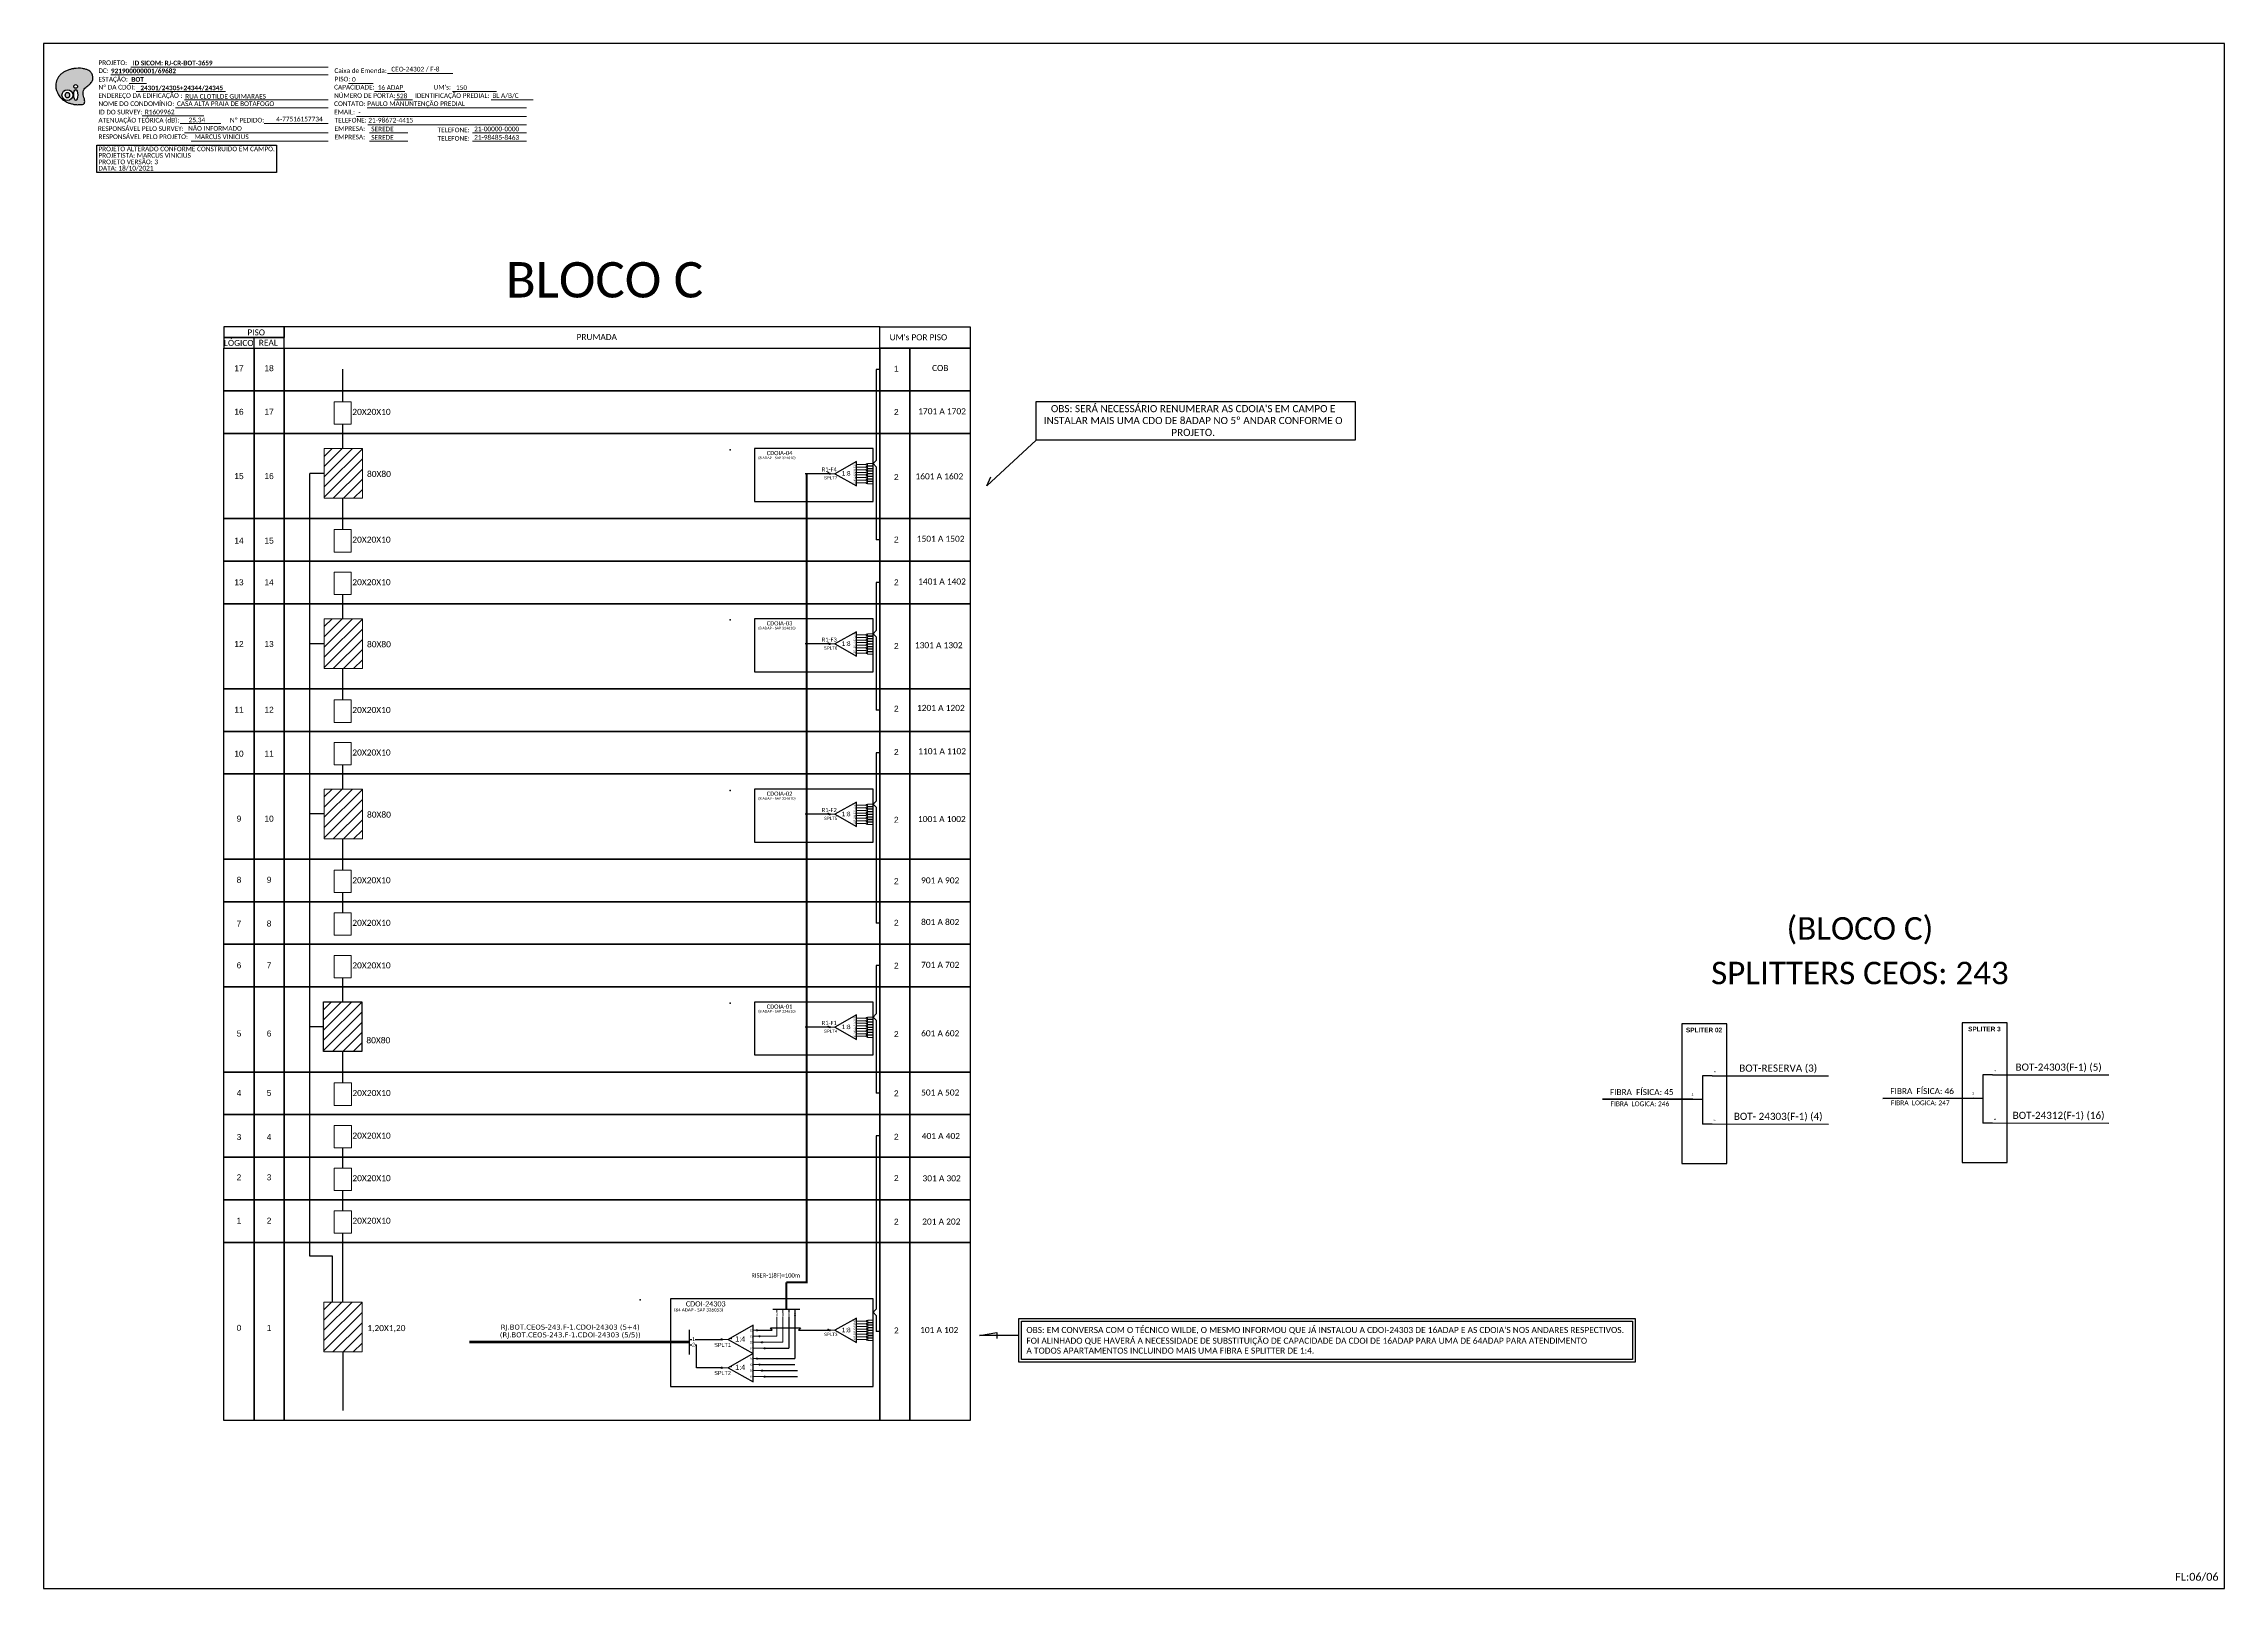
# Model space of a CAD drawing. Header units: inches. Extents: x 2352 to 7774, y -43 to 551.
# Drawn here: x 6936 to 7774, y -43 to 551 of the extents above; entities that cross this region are included whole.
import ezdxf
from ezdxf.enums import TextEntityAlignment as Align

# ---------------------------------------------------------------- set-up
doc = ezdxf.new("R2010")
doc.units = ezdxf.units.IN
doc.header["$MEASUREMENT"] = 0
doc.layers.add('40.1-ETIQUETAS', color=1, linetype='Continuous', lineweight=20)
doc.styles.add('ARIAL', font='arial.ttf')
doc.styles.add('siredit', font='verdana.ttf')
doc.styles.add('WMF-Calibri0', font='calibri.ttf')
doc.styles.add('WMF-Calibri1', font='calibrib.ttf')
doc.linetypes.add('RESERVA', pattern='A,0.5,-0.15,["RESERVA",Standard,S=0.18,R=0,X=0,Y=-0.1],-1.3', length=1.95)

# ---------------------------------------------------------------- blocks, each defined once
blk = doc.blocks.new('SPLITTER_')
blk.add_point((0, 0))
at = {"style": 'ARIAL', "flags": 4}
blk.add_attdef('SPLT', (0, -3.26), '', height=1.5, dxfattribs=at)
blk = doc.blocks.new('SPLT_1-8_SC-APC')
at = {"color": 1, "lineweight": 0}
blk.add_lwpolyline([(-17.04, -7.55), (-19.26, -7.55)], dxfattribs=at)
at = {"color": 1}
blk.add_lwpolyline([(-7.37, -2.1), (-17.04, -7.55), (-7.37, -13), (-7.37, -2.1)], dxfattribs=at)
at = {"color": 3, "lineweight": 0}
for points in [[(-2.99, -3.51), (-7.37, -3.51)], [(-7.37, -4.66), (-2.99, -4.66)], [(-7.37, -5.82), (-2.99, -5.82)], [(-7.37, -6.97), (-2.99, -6.97)], [(-7.37, -8.12), (-2.99, -8.12)], [(-7.37, -9.28), (-2.99, -9.28)], [(-2.41, -3.02), (-2.41, -4)], [(-2.41, -3.02), (0, -3.02)], [(-2.41, -4), (0, -4)], [(-2.41, -4.17), (-2.41, -5.16)], [(-2.41, -4.17), (0, -4.17)], [(-2.41, -5.16), (0, -5.16)], [(-2.41, -5.32), (-2.41, -6.31)], [(-2.41, -5.32), (0, -5.32)], [(-2.41, -6.31), (0, -6.31)], [(-2.41, -6.48), (-2.41, -7.46)], [(-2.41, -6.48), (0, -6.48)], [(-2.41, -7.46), (0, -7.46)], [(-2.41, -7.63), (-2.41, -8.62)], [(-2.41, -7.63), (0, -7.63)], [(-2.41, -8.62), (0, -8.62)], [(-2.41, -8.78), (-2.41, -9.77)], [(-2.41, -8.78), (0, -8.78)], [(-7.37, -10.43), (-2.99, -10.43)], [(-7.37, -11.58), (-2.99, -11.58)], [(-2.41, -9.77), (0, -9.77)], [(-2.41, -9.94), (-2.41, -10.92)], [(-2.41, -9.94), (0, -9.94)], [(-2.41, -10.92), (0, -10.92)], [(-2.41, -11.09), (-2.41, -12.08)], [(-2.41, -11.09), (0, -11.09)], [(-2.41, -12.08), (0, -12.08)]]:
    blk.add_lwpolyline(points, dxfattribs=at)
for points in [[(-2.99, -3.22), (-2.41, -3.22), (-2.41, -3.8), (-2.99, -3.8)], [(-2.99, -4.38), (-2.41, -4.38), (-2.41, -4.95), (-2.99, -4.95)], [(-2.99, -5.53), (-2.41, -5.53), (-2.41, -6.1), (-2.99, -6.1)], [(-2.99, -6.68), (-2.41, -6.68), (-2.41, -7.26), (-2.99, -7.26)], [(-2.99, -7.84), (-2.41, -7.84), (-2.41, -8.41), (-2.99, -8.41)], [(-2.99, -8.99), (-2.41, -8.99), (-2.41, -9.56), (-2.99, -9.56)], [(-2.99, -10.14), (-2.41, -10.14), (-2.41, -10.72), (-2.99, -10.72)], [(-2.99, -11.3), (-2.41, -11.3), (-2.41, -11.87), (-2.99, -11.87)]]:
    blk.add_lwpolyline(points, close=True, dxfattribs=at)
at = {"color": 1, "style": 'ARIAL'}
for s, height, p in [('1:8', 2, (-13.91, -8.4)), ('S1', 0.75, (-8.74, -3.78)), ('S2', 0.75, (-8.74, -4.97)), ('S3', 0.75, (-8.74, -6.18)), ('S4', 0.75, (-8.74, -7.36)), ('S5', 0.75, (-8.74, -8.57)), ('S6', 0.75, (-8.74, -9.69)), ('S7', 0.75, (-8.74, -10.78)), ('S8', 0.75, (-8.74, -11.9))]:
    blk.add_text(s, height=height, dxfattribs=at).set_placement(p)
blk = doc.blocks.new('A$C415C251F')
at = {"color": 3}
blk.add_point((0, 0), dxfattribs=at)
blk = doc.blocks.new('LEG_CDOIA8_C-SPLT_ESQ')
at = {"color": 3, "extrusion": (0, 0, -1), "xscale": -1, "zscale": -1}
blk.add_blockref('A$C415C251F', (0, 0), dxfattribs=at)
at = {"color": 1, "style": 'WMF-Calibri0', "flags": 4}
blk.add_attdef('MODELO', text='', height=1.5, dxfattribs=at).set_placement((22.54, -4.54), align=Align.CENTER)
blk.add_attdef('CDO', (21.44, -2.61), '', height=2, dxfattribs=at)
at = {"style": 'ARIAL', "flags": 4}
blk.add_attdef('SPLITAGEM', text='', height=1.5, dxfattribs=at).set_placement((18.61, -12.59), align=Align.CENTER)
blk = doc.blocks.new('SPLT_1-4_DIV_DIR')
h = blk.add_hatch(color=3)
h.dxf.hatch_style = 1
edge = h.paths.add_edge_path()
edge.add_arc((13.27, 3.47), 0.242, 0, 360)
h = blk.add_hatch(color=3)
h.dxf.hatch_style = 1
edge = h.paths.add_edge_path()
edge.add_arc((14.27, 1.17), 0.242, 0, 360)
h = blk.add_hatch(color=3)
h.dxf.hatch_style = 1
edge = h.paths.add_edge_path()
edge.add_arc((15.27, -1.14), 0.242, 0, 360)
h = blk.add_hatch(color=3)
h.dxf.hatch_style = 1
edge = h.paths.add_edge_path()
edge.add_arc((16.27, -3.45), 0.242, 0, 360)
at = {"color": 1, "lineweight": 0}
blk.add_lwpolyline([(2.22, 0), (0, 0)], dxfattribs=at)
at = {"color": 1}
blk.add_lwpolyline([(11.89, 5.45), (2.22, 0), (11.89, -5.45), (11.89, 5.45)], dxfattribs=at)
at = {"color": 7, "lineweight": 0}
for points in [[(13.27, 3.47), (11.89, 3.47)], [(11.89, 1.17), (14.27, 1.17)], [(11.89, -1.14), (15.27, -1.14)], [(11.89, -3.45), (16.27, -3.45)]]:
    blk.add_lwpolyline(points, dxfattribs=at)
at = {"color": 3}
for centre in [(13.27, 3.47), (14.27, 1.17), (15.27, -1.14), (16.27, -3.45)]:
    blk.add_circle(centre, 0.242, dxfattribs=at)
at = {"color": 1, "style": 'ARIAL'}
for s, height, p in [('1:4', 2, (4.91, -0.85)), ('S1', 0.75, (10.52, 3.07)), ('S2', 0.75, (10.52, 0.81)), ('S3', 0.75, (10.52, -1.54)), ('S4', 0.75, (10.52, -3.8))]:
    blk.add_text(s, height=height, dxfattribs=at).set_placement(p)
blk = doc.blocks.new('OI')
h = blk.add_hatch(color=40)
edge = h.paths.add_edge_path()
edge.add_spline(control_points=[(4.35, -0.67), (3.92, -0.99), (3.26, -1.5), (2.81, -2.59), (2.9, -3.5), (3.06, -4.27), (3.31, -4.85), (3.37, -5.39), (3.4, -5.88), (3.2, -6.4), (2.54, -6.61), (1.65, -6.63), (0.55, -6.67), (-0.56, -6.42), (-1.61, -6.14), (-2.77, -5.61), (-3.92, -4.77), (-4.89, -3.7), (-5.34, -2.65), (-5.6, -1.94), (-5.85, -0.96), (-5.71, 0.47), (-5.1, 2.02), (-4.14, 3.02), (-3.3, 3.61), (-2.37, 4.16), (-1.36, 4.44), (-0.56, 4.7), (0.79, 4.85), (2.24, 4.97), (3.79, 4.57), (4.67, 4.21), (5.44, 3.65), (5.76, 2.99), (6.03, 2.21), (6.01, 1.46), (5.72, 0.64), (5.31, 0.08), (4.88, -0.38), (4.51, -0.55), (4.35, -0.67)], knot_values=[0, 0, 0, 0, 1.60434, 2.417191, 3.427595, 4.282808, 4.776746, 5.304182, 5.888771, 6.258406, 6.858137, 7.79129, 8.986195, 10.124242, 11.187857, 12.242908, 13.953784, 15.414161, 16.515391, 17.349188, 17.675853, 19.552021, 21.515531, 22.568638, 23.63245, 24.621084, 25.782718, 26.745347, 27.142653, 29.870543, 31.004649, 31.921532, 32.709589, 33.801391, 34.042471, 35.192333, 35.971461, 36.628871, 37.254359, 37.836911, 37.836911, 37.836911, 37.836911], degree=3, periodic=0)
h.paths.add_polyline_path([(1.13, -0.87, -1), (-0.04, -0.87, -1)], flags=16)
edge = h.paths.add_edge_path(flags=16)
edge.add_ellipse((0.56, -3.59), major_axis=(-0.02, 1.71), ratio=0.361305, start_angle=0, end_angle=360)
h.paths.add_polyline_path([(-0.36, -3.62, -1), (-3.8, -3.62, -1)], flags=16)
edge = h.paths.add_edge_path(flags=0)
edge.add_ellipse((-2.08, -3.62), major_axis=(0, 0.885), ratio=0.758294, start_angle=0, end_angle=360)
at = {"color": 40}
for centre, radius in [((-2.08, -3.62), 1.72), ((0.54, -0.87), 0.587)]:
    blk.add_circle(centre, radius, dxfattribs=at)
blk.add_ellipse((-2.08, -3.62), major_axis=(0, 0.885), ratio=0.758294, start_param=-3.141592653589792, end_param=3.141592653589792, dxfattribs=at)
blk.add_ellipse((0.56, -3.59), major_axis=(-0.02, 1.71), ratio=0.361305, dxfattribs=at)
at = {"color": 40, "start_tangent": (-0.800898, -0.598801), "end_tangent": (-0.800898, -0.598801)}
blk.add_spline([(4.35, -0.67), (3.2, -1.78), (2.9, -2.54), (2.92, -3.55), (3.12, -4.38), (3.28, -4.85), (3.37, -5.37), (3.35, -5.95), (3.2, -6.29), (2.66, -6.55), (1.73, -6.63), (0.54, -6.62), (-0.58, -6.41), (-1.6, -6.11), (-2.56, -5.67), (-3.95, -4.67), (-4.89, -3.56), (-5.37, -2.56), (-5.64, -1.78), (-5.72, -1.46), (-5.63, 0.42), (-4.84, 2.22), (-4.13, 2.99), (-3.27, 3.62), (-2.4, 4.09), (-1.3, 4.47), (-0.37, 4.72), (0.02, 4.77), (2.75, 4.8), (3.85, 4.53), (4.69, 4.16), (5.31, 3.68), (5.85, 2.73), (5.93, 2.5), (5.94, 1.35), (5.67, 0.62), (5.29, 0.08), (4.84, -0.36), (4.35, -0.67)], degree=3, dxfattribs=at)

msp = doc.modelspace()

# ---------------------------------------------------------------- hatches: boundary and pattern name
h = msp.add_hatch()
h.set_pattern_fill('ANSI31', color=0, scale=22.150909, style=0)
h.set_pattern_definition([(45, (214.4683, -238.4515), (-1.9578823, 1.9578823), [])])
h.paths.add_polyline_path([(7058.39, 395.15), (7043.72, 395.15), (7043.72, 376.05), (7058.39, 376.05)])
h = msp.add_hatch(color=0)
h.dxf.hatch_style = 1
edge = h.paths.add_edge_path()
edge.add_arc((7238.11, 385.47), 0.242, 0, 360)
h = msp.add_hatch()
h.set_pattern_fill('ANSI31', color=0, scale=22.150909, style=0)
h.set_pattern_definition([(45, (214.4683, -303.939), (-1.9578823, 1.9578823), [])])
h.paths.add_polyline_path([(7058.39, 329.66), (7043.72, 329.66), (7043.72, 310.57), (7058.39, 310.57)])
h = msp.add_hatch(color=0)
h.dxf.hatch_style = 1
edge = h.paths.add_edge_path()
edge.add_arc((7238.11, 320), 0.242, 0, 360)
h = msp.add_hatch()
h.set_pattern_fill('ANSI31', color=0, scale=22.150909, style=0)
h.set_pattern_definition([(45, (214.4683, -369.4265), (-1.9578823, 1.9578823), [])])
h.paths.add_polyline_path([(7058.39, 264.17), (7043.72, 264.17), (7043.72, 245.08), (7058.39, 245.08)])
h = msp.add_hatch(color=0)
h.dxf.hatch_style = 1
edge = h.paths.add_edge_path()
edge.add_arc((7238.11, 254.49), 0.242, 0, 360)
h = msp.add_hatch()
h.set_pattern_fill('ANSI31', color=1, scale=22.150909, style=0)
h.set_pattern_definition([(45, (214.232, -451.2377), (-1.9578823, 1.9578823), [])])
h.paths.add_polyline_path([(7058.16, 182.36), (7043.49, 182.36), (7043.49, 163.27), (7058.16, 163.27)])
h = msp.add_hatch(color=3)
h.dxf.hatch_style = 1
edge = h.paths.add_edge_path()
edge.add_arc((7238.11, 172.63), 0.242, 0, 360)
h = msp.add_hatch()
h.set_pattern_fill('ANSI31', color=1, scale=22.150909, style=0)
h.set_pattern_definition([(45, (214.335, -566.6856), (-1.9578823, 1.9578823), [])])
h.paths.add_polyline_path([(7058.26, 66.91), (7043.59, 66.91), (7043.59, 47.82), (7058.26, 47.82)])
h = msp.add_hatch(color=3)
h.dxf.hatch_style = 1
edge = h.paths.add_edge_path()
edge.add_arc((7196.58, 52.6), 0.256, 0, 360)
h = msp.add_hatch(color=3)
h.dxf.hatch_style = 1
edge = h.paths.add_edge_path()
edge.add_arc((7210.1, 56.08), 0.242, 0, 360)
h = msp.add_hatch(color=3)
h.dxf.hatch_style = 1
edge = h.paths.add_edge_path()
edge.add_arc((7211.1, 53.77), 0.242, 0, 360)
h = msp.add_hatch(color=3)
h.dxf.hatch_style = 1
edge = h.paths.add_edge_path()
edge.add_arc((7212.1, 51.47), 0.242, 0, 360)
h = msp.add_hatch(color=3)
h.dxf.hatch_style = 1
edge = h.paths.add_edge_path()
edge.add_arc((7238.16, 56.08), 0.242, 0, 360)
h = msp.add_hatch(color=3)
h.dxf.hatch_style = 1
edge = h.paths.add_edge_path()
edge.add_arc((7196.58, 41.71), 0.256, 0, 360)
h = msp.add_hatch(color=3)
h.dxf.hatch_style = 1
edge = h.paths.add_edge_path()
edge.add_arc((7213.1, 49.16), 0.242, 0, 360)

# ---------------------------------------------------------------- linework, layer by layer
at = {"color": 7, "linetype": 'Continuous'}
for p, q in [((7573.7, 153.96), (7573.7, 135.41)), ((7577.4, 153.96), (7573.7, 153.96)), ((7681.53, 154.34), (7681.53, 135.79)), ((7685.22, 154.34), (7681.53, 154.34)), ((7570.05, 145.01), (7573.69, 145.01)), ((7677.88, 145.39), (7681.51, 145.39)), ((7577.4, 135.41), (7573.7, 135.41)), ((7685.22, 135.79), (7681.53, 135.79))]:
    msp.add_line(p, q, dxfattribs=at)
at = {"color": 10, "linetype": 'Continuous'}
for p, q in [((7577.4, 153.97), (7622.17, 153.96)), ((7685.22, 154.35), (7729.99, 154.34)), ((7577.4, 135.42), (7622.17, 135.41)), ((7685.22, 135.8), (7729.99, 135.79))]:
    msp.add_line(p, q, dxfattribs=at)
at = {"color": 1, "linetype": 'Continuous', "lineweight": 60}
for p, q in [((7570.05, 145.01), (7535.27, 144.9)), ((7677.88, 145.39), (7643.09, 145.28))]:
    msp.add_line(p, q, dxfattribs=at)
at = {"color": 3}
for p, q in [((7050.93, 118.44), (7050.93, 126.19)), ((7050.93, 102.07), (7050.93, 109.82)), ((7050.93, 66.91), (7050.93, 93.45))]:
    msp.add_line(p, q, dxfattribs=at)
for points in [[(6935.83, -43.15), (7774.39, -43.15), (7774.39, 550.85), (6935.83, 550.85), (6935.83, -43.15)], [(7016.73, 433.72), (7016.73, 437.83)], [(7028.31, 433.72), (7257.33, 433.72), (7257.33, 441.94), (7028.31, 441.94), (7028.31, 441.94), (7028.31, 437.83)], [(7257.33, 196.33), (7256.01, 196.33)]]:
    msp.add_lwpolyline(points)
at = {"color": 7, "lineweight": 0}
for points in [[(6961.66, 538.8), (7045.27, 538.8)], [(6969.3, 541.85), (7045.27, 541.85)], [(7068.11, 539.3), (7093.24, 539.3)], [(6968.78, 535.53), (6975.33, 535.53)], [(6971.44, 532.46), (7005.83, 532.46)], [(6990.01, 529.22), (7045.27, 529.22)], [(7053.07, 535.57), (7062.55, 535.57)], [(7063.12, 532.46), (7074.73, 532.46)], [(7070.7, 529.22), (7077.65, 529.22)], [(7093.06, 532.46), (7109.91, 532.46)], [(7107.87, 529.22), (7124.05, 529.22)], [(6973.76, 523.04), (6997.39, 523.04)], [(6986.6, 526.11), (7045.27, 526.11)], [(6988.3, 520.07), (7003.97, 520.07)], [(7020.63, 520.08), (7045.13, 520.08)], [(7021.13, 520.09), (7045.28, 520.09)], [(7056.19, 522.87), (7121.46, 522.87)], [(7060.23, 526.11), (7121.46, 526.11)], [(6990.01, 516.52), (7045.27, 516.52)], [(6992.5, 513.28), (7045.27, 513.28)], [(7060.48, 519.63), (7121.46, 519.63)], [(7061.09, 516.52), (7075.89, 516.52)], [(7061.09, 513.28), (7075.89, 513.28)], [(7100.69, 516.52), (7121.46, 516.52)], [(7100.69, 513.28), (7121.46, 513.28)], [(7210.1, 56.08), (7208.72, 56.08)], [(7208.72, 53.77), (7211.1, 53.77)], [(7208.72, 51.47), (7212.1, 51.47)], [(7208.72, 49.16), (7213.1, 49.16)]]:
    msp.add_lwpolyline(points, dxfattribs=at)
at = {"color": 1}
for points in [[(6956.35, 511.79), (7025.42, 511.79), (7025.42, 501.23), (6956.35, 501.23)], [(7043.49, 182.36), (7058.16, 182.36), (7058.16, 163.27), (7043.49, 163.27)], [(7254.76, 182.29), (7209.24, 182.29), (7209.24, 161.97), (7254.76, 161.97)], [(7254.76, 68.18), (7176.88, 68.18), (7176.88, 34.44), (7254.76, 34.44)], [(7310.8, 60.57), (7547.8, 60.57), (7547.8, 43.8), (7310.8, 43.8)], [(7311.8, 59.57), (7546.8, 59.57), (7546.8, 44.8), (7311.8, 44.8)]]:
    msp.add_lwpolyline(points, close=True, dxfattribs=at)
at = {"color": 0}
for points in [[(7005.16, 437.83), (7028.31, 437.83), (7028.31, 441.94), (7005.16, 441.94)], [(7005.16, 433.72), (7028.31, 433.72), (7028.31, 437.83), (7005.16, 437.83)]]:
    msp.add_lwpolyline(points, close=True, dxfattribs=at)
for points in [[(7257.33, 441.94), (7292.05, 441.94), (7292.05, 433.72), (7257.33, 433.72)], [(7005.16, 433.72), (7016.73, 433.72), (7016.73, 417.35), (7005.16, 417.35)], [(7016.73, 433.72), (7028.31, 433.72), (7028.31, 417.35), (7016.73, 417.35)], [(7028.31, 433.72), (7257.33, 433.72), (7257.33, 417.35), (7028.31, 417.35)], [(7257.33, 433.72), (7268.9, 433.72), (7268.9, 417.35), (7257.33, 417.35)], [(7268.9, 433.72), (7292.05, 433.72), (7292.05, 417.35), (7268.9, 417.35)], [(7005.16, 417.35), (7016.73, 417.35), (7016.73, 400.98), (7005.16, 400.98)], [(7016.73, 417.35), (7028.31, 417.35), (7028.31, 400.98), (7016.73, 400.98)], [(7028.31, 417.35), (7257.33, 417.35), (7257.33, 400.98), (7028.31, 400.98)], [(7257.33, 417.35), (7268.9, 417.35), (7268.9, 400.98), (7257.33, 400.98)], [(7268.9, 417.35), (7292.05, 417.35), (7292.05, 400.98), (7268.9, 400.98)], [(7005.16, 400.98), (7016.73, 400.98), (7016.73, 368.23), (7005.16, 368.23)], [(7016.73, 400.98), (7028.31, 400.98), (7028.31, 368.23), (7016.73, 368.23)], [(7028.31, 400.98), (7257.33, 400.98), (7257.33, 368.23), (7028.31, 368.23)], [(7257.33, 400.98), (7268.9, 400.98), (7268.9, 368.23), (7257.33, 368.23)], [(7268.9, 400.98), (7292.05, 400.98), (7292.05, 368.23), (7268.9, 368.23)], [(7005.16, 368.23), (7016.73, 368.23), (7016.73, 351.86), (7005.16, 351.86)], [(7016.73, 368.23), (7028.31, 368.23), (7028.31, 351.86), (7016.73, 351.86)], [(7028.31, 368.23), (7257.33, 368.23), (7257.33, 351.86), (7028.31, 351.86)], [(7257.33, 368.23), (7268.9, 368.23), (7268.9, 351.86), (7257.33, 351.86)], [(7268.9, 368.23), (7292.05, 368.23), (7292.05, 351.86), (7268.9, 351.86)], [(7005.16, 351.86), (7016.73, 351.86), (7016.73, 335.49), (7005.16, 335.49)], [(7016.73, 351.86), (7028.31, 351.86), (7028.31, 335.49), (7016.73, 335.49)], [(7028.31, 351.86), (7257.33, 351.86), (7257.33, 335.49), (7028.31, 335.49)], [(7257.33, 351.86), (7268.9, 351.86), (7268.9, 335.49), (7257.33, 335.49)], [(7268.9, 351.86), (7292.05, 351.86), (7292.05, 335.49), (7268.9, 335.49)], [(7005.16, 335.49), (7016.73, 335.49), (7016.73, 302.74), (7005.16, 302.74)], [(7016.73, 335.49), (7028.31, 335.49), (7028.31, 302.74), (7016.73, 302.74)], [(7028.31, 335.49), (7257.33, 335.49), (7257.33, 302.74), (7028.31, 302.74)], [(7257.33, 335.49), (7268.9, 335.49), (7268.9, 302.74), (7257.33, 302.74)], [(7268.9, 335.49), (7292.05, 335.49), (7292.05, 302.74), (7268.9, 302.74)], [(7005.16, 302.74), (7016.73, 302.74), (7016.73, 286.37), (7005.16, 286.37)], [(7016.73, 302.74), (7028.31, 302.74), (7028.31, 286.37), (7016.73, 286.37)], [(7028.31, 302.74), (7257.33, 302.74), (7257.33, 286.37), (7028.31, 286.37)], [(7257.33, 302.74), (7268.9, 302.74), (7268.9, 286.37), (7257.33, 286.37)], [(7268.9, 302.74), (7292.05, 302.74), (7292.05, 286.37), (7268.9, 286.37)], [(7005.16, 286.37), (7016.73, 286.37), (7016.73, 270), (7005.16, 270)], [(7016.73, 286.37), (7028.31, 286.37), (7028.31, 270), (7016.73, 270)], [(7028.31, 286.37), (7257.33, 286.37), (7257.33, 270), (7028.31, 270)], [(7257.33, 286.37), (7268.9, 286.37), (7268.9, 270), (7257.33, 270)], [(7268.9, 286.37), (7292.05, 286.37), (7292.05, 270), (7268.9, 270)], [(7005.16, 270), (7016.73, 270), (7016.73, 237.26), (7005.16, 237.26)], [(7016.73, 270), (7028.31, 270), (7028.31, 237.26), (7016.73, 237.26)], [(7028.31, 270), (7257.33, 270), (7257.33, 237.26), (7028.31, 237.26)], [(7257.33, 270), (7268.9, 270), (7268.9, 237.26), (7257.33, 237.26)], [(7268.9, 270), (7292.05, 270), (7292.05, 237.26), (7268.9, 237.26)], [(7005.16, 237.26), (7016.73, 237.26), (7016.73, 220.88), (7005.16, 220.88)], [(7016.73, 237.26), (7028.31, 237.26), (7028.31, 220.88), (7016.73, 220.88)], [(7028.31, 237.26), (7257.33, 237.26), (7257.33, 220.88), (7028.31, 220.88)], [(7257.33, 237.26), (7268.9, 237.26), (7268.9, 220.88), (7257.33, 220.88)], [(7268.9, 237.26), (7292.05, 237.26), (7292.05, 220.88), (7268.9, 220.88)], [(7005.16, 220.88), (7016.73, 220.88), (7016.73, 204.51), (7005.16, 204.51)], [(7016.73, 220.88), (7028.31, 220.88), (7028.31, 204.51), (7016.73, 204.51)], [(7028.31, 220.88), (7257.33, 220.88), (7257.33, 204.51), (7028.31, 204.51)], [(7257.33, 220.88), (7268.9, 220.88), (7268.9, 204.51), (7257.33, 204.51)], [(7268.9, 220.88), (7292.05, 220.88), (7292.05, 204.51), (7268.9, 204.51)], [(7005.16, 204.51), (7016.73, 204.51), (7016.73, 188.14), (7005.16, 188.14)], [(7016.73, 204.51), (7028.31, 204.51), (7028.31, 188.14), (7016.73, 188.14)], [(7028.31, 204.51), (7257.33, 204.51), (7257.33, 188.14), (7028.31, 188.14)], [(7257.33, 204.51), (7268.9, 204.51), (7268.9, 188.14), (7257.33, 188.14)], [(7268.9, 204.51), (7292.05, 204.51), (7292.05, 188.14), (7268.9, 188.14)], [(7005.16, 188.14), (7016.73, 188.14), (7016.73, 155.4), (7005.16, 155.4)], [(7016.73, 188.14), (7028.31, 188.14), (7028.31, 155.4), (7016.73, 155.4)], [(7028.31, 188.14), (7257.33, 188.14), (7257.33, 155.4), (7028.31, 155.4)], [(7257.33, 188.14), (7268.9, 188.14), (7268.9, 155.4), (7257.33, 155.4)], [(7268.9, 188.14), (7292.05, 188.14), (7292.05, 155.4), (7268.9, 155.4)], [(7005.16, 155.4), (7016.73, 155.4), (7016.73, 139.03), (7005.16, 139.03)], [(7016.73, 155.4), (7028.31, 155.4), (7028.31, 139.03), (7016.73, 139.03)], [(7028.31, 155.4), (7257.33, 155.4), (7257.33, 139.03), (7028.31, 139.03)], [(7257.33, 155.4), (7268.9, 155.4), (7268.9, 139.03), (7257.33, 139.03)], [(7268.9, 155.4), (7292.05, 155.4), (7292.05, 139.03), (7268.9, 139.03)], [(7005.16, 139.03), (7016.73, 139.03), (7016.73, 122.65), (7005.16, 122.65)], [(7016.73, 139.03), (7028.31, 139.03), (7028.31, 122.65), (7016.73, 122.65)], [(7028.31, 139.03), (7257.33, 139.03), (7257.33, 122.65), (7028.31, 122.65)], [(7257.33, 139.03), (7268.9, 139.03), (7268.9, 122.65), (7257.33, 122.65)], [(7268.9, 139.03), (7292.05, 139.03), (7292.05, 122.65), (7268.9, 122.65)], [(7005.16, 122.65), (7016.73, 122.65), (7016.73, 106.28), (7005.16, 106.28)], [(7016.73, 122.65), (7028.31, 122.65), (7028.31, 106.28), (7016.73, 106.28)], [(7028.31, 122.65), (7257.33, 122.65), (7257.33, 106.28), (7028.31, 106.28)], [(7257.33, 122.65), (7268.9, 122.65), (7268.9, 106.28), (7257.33, 106.28)], [(7268.9, 122.65), (7292.05, 122.65), (7292.05, 106.28), (7268.9, 106.28)], [(7005.16, 106.28), (7016.73, 106.28), (7016.73, 89.91), (7005.16, 89.91)], [(7016.73, 106.28), (7028.31, 106.28), (7028.31, 89.91), (7016.73, 89.91)], [(7028.31, 106.28), (7257.33, 106.28), (7257.33, 89.91), (7028.31, 89.91)], [(7257.33, 106.28), (7268.9, 106.28), (7268.9, 89.91), (7257.33, 89.91)], [(7268.9, 106.28), (7292.05, 106.28), (7292.05, 89.91), (7268.9, 89.91)], [(7005.16, 89.91), (7016.73, 89.91), (7016.73, 21.42), (7005.16, 21.42)], [(7016.73, 89.91), (7028.31, 89.91), (7028.31, 21.42), (7016.73, 21.42)], [(7028.31, 89.91), (7257.33, 89.91), (7257.33, 21.42), (7028.31, 21.42)], [(7257.33, 89.91), (7268.9, 89.91), (7268.9, 21.42), (7257.33, 21.42)], [(7268.9, 89.91), (7292.05, 89.91), (7292.05, 21.42), (7268.9, 21.42)]]:
    msp.add_lwpolyline(points, close=True)
at = {"color": 3}
for points in [[(7050.82, 413.09), (7050.82, 425.68)], [(7256.01, 425.53), (7256.01, 390.59)], [(7257.33, 425.53), (7256.01, 425.53)], [(7050.82, 395.15), (7050.82, 404.47)], [(7256.01, 390.59), (7254.76, 389.38), (7256.01, 388.17), (7256.01, 388.17)], [(7256.01, 388.17), (7256.01, 360.05)], [(7046.9, 66.91), (7046.9, 84.63), (7038.25, 84.63), (7038.25, 385.6)], [(7043.72, 385.6), (7038.25, 385.6)], [(7050.82, 363.97), (7050.82, 376.05)], [(7257.33, 360.05), (7256.01, 360.05)], [(7050.82, 329.66), (7050.82, 338.98)], [(7256.01, 343.67), (7256.01, 325.12)], [(7257.33, 343.67), (7256.01, 343.67)], [(7043.72, 320.11), (7038.25, 320.11)], [(7256.01, 325.12), (7254.76, 323.91), (7256.01, 322.71), (7256.01, 322.71)], [(7256.01, 322.71), (7256.01, 308.73)], [(7050.82, 298.48), (7050.82, 310.57)], [(7256.01, 308.73), (7256.01, 294.56)], [(7257.33, 294.56), (7256.01, 294.56)], [(7257.33, 278.19), (7256.01, 278.19)], [(7256.01, 278.19), (7256.01, 259.61)], [(7050.82, 264.17), (7050.82, 273.49)], [(7043.72, 254.63), (7038.25, 254.63)], [(7256.01, 259.61), (7254.76, 258.4), (7256.01, 257.19), (7256.01, 257.19)], [(7256.01, 257.19), (7256.01, 212.7)], [(7050.82, 233), (7050.82, 245.08)], [(7050.82, 216.62), (7050.82, 224.38)], [(7257.33, 212.7), (7256.01, 212.7)], [(7256.01, 196.33), (7256.01, 177.75)], [(7050.82, 182.36), (7050.82, 191.63)], [(7256.01, 177.75), (7254.76, 176.54), (7256.01, 175.33), (7256.01, 175.33)], [(7043.49, 172.81), (7038.01, 172.81)], [(7256.01, 175.33), (7256.01, 147.21)], [(7050.85, 151.18), (7050.85, 163.27)], [(7256.01, 147.21), (7256.01, 147.21)], [(7257.33, 147.21), (7256.01, 147.21)], [(7257.33, 130.84), (7256.01, 130.84)], [(7256.01, 130.84), (7256.01, 114.09)], [(7256.01, 114.09), (7256.01, 64.2)], [(7256.01, 64.2), (7254.76, 63), (7256.01, 61.79), (7256.01, 61.79)], [(7256.01, 61.79), (7256.01, 55.66)], [(7184.11, 52.6), (7185.05, 52.6)], [(7186.35, 52.6), (7196.58, 52.6)], [(7186.35, 50.49), (7186.9, 50.49)], [(7210.1, 56.08), (7215.98, 56.08)], [(7215.98, 56.08), (7215.37, 57.03), (7226.9, 57.03), (7226.1, 56.08)], [(7226.1, 56.08), (7238.16, 56.08)], [(7257.33, 55.66), (7256.01, 55.66)], [(7050.93, 47.82), (7050.93, 25.26)]]:
    msp.add_lwpolyline(points, dxfattribs=at)
at = {"color": 0, "lineweight": 0}
for points in [[(7047.51, 413.09), (7054.13, 413.09), (7054.13, 404.47), (7047.51, 404.47)], [(7043.72, 395.15), (7058.39, 395.15), (7058.39, 376.05), (7043.72, 376.05)], [(7252.17, 389.2), (7252.67, 389.2), (7252.67, 388.71), (7252.17, 388.71)], [(7252.17, 388.2), (7252.67, 388.2), (7252.67, 387.71), (7252.17, 387.71)], [(7252.17, 387.21), (7252.67, 387.21), (7252.67, 386.71), (7252.17, 386.71)], [(7252.17, 386.21), (7252.67, 386.21), (7252.67, 385.72), (7252.17, 385.72)], [(7252.17, 385.22), (7252.67, 385.22), (7252.67, 384.72), (7252.17, 384.72)], [(7252.17, 384.22), (7252.67, 384.22), (7252.67, 383.72), (7252.17, 383.72)], [(7252.17, 383.22), (7252.67, 383.22), (7252.67, 382.73), (7252.17, 382.73)], [(7252.17, 382.23), (7252.67, 382.23), (7252.67, 381.73), (7252.17, 381.73)], [(7047.51, 363.97), (7054.13, 363.97), (7054.13, 355.35), (7047.51, 355.35)], [(7047.51, 347.6), (7054.13, 347.6), (7054.13, 338.98), (7047.51, 338.98)], [(7043.72, 329.66), (7058.39, 329.66), (7058.39, 310.57), (7043.72, 310.57)], [(7252.17, 323.74), (7252.67, 323.74), (7252.67, 323.24), (7252.17, 323.24)], [(7252.17, 322.74), (7252.67, 322.74), (7252.67, 322.24), (7252.17, 322.24)], [(7252.17, 321.74), (7252.67, 321.74), (7252.67, 321.25), (7252.17, 321.25)], [(7252.17, 320.75), (7252.67, 320.75), (7252.67, 320.25), (7252.17, 320.25)], [(7252.17, 319.75), (7252.67, 319.75), (7252.67, 319.26), (7252.17, 319.26)], [(7252.17, 318.76), (7252.67, 318.76), (7252.67, 318.26), (7252.17, 318.26)], [(7252.17, 317.76), (7252.67, 317.76), (7252.67, 317.26), (7252.17, 317.26)], [(7252.17, 316.76), (7252.67, 316.76), (7252.67, 316.27), (7252.17, 316.27)], [(7047.51, 298.48), (7054.13, 298.48), (7054.13, 289.86), (7047.51, 289.86)], [(7047.51, 282.11), (7054.13, 282.11), (7054.13, 273.49), (7047.51, 273.49)], [(7043.72, 264.17), (7058.39, 264.17), (7058.39, 245.08), (7043.72, 245.08)], [(7252.17, 258.22), (7252.67, 258.22), (7252.67, 257.73), (7252.17, 257.73)], [(7252.17, 257.22), (7252.67, 257.22), (7252.67, 256.73), (7252.17, 256.73)], [(7252.17, 256.23), (7252.67, 256.23), (7252.67, 255.73), (7252.17, 255.73)], [(7252.17, 255.23), (7252.67, 255.23), (7252.67, 254.74), (7252.17, 254.74)], [(7252.17, 254.24), (7252.67, 254.24), (7252.67, 253.74), (7252.17, 253.74)], [(7252.17, 253.24), (7252.67, 253.24), (7252.67, 252.75), (7252.17, 252.75)], [(7252.17, 252.24), (7252.67, 252.24), (7252.67, 251.75), (7252.17, 251.75)], [(7252.17, 251.25), (7252.67, 251.25), (7252.67, 250.75), (7252.17, 250.75)], [(7047.51, 233), (7054.13, 233), (7054.13, 224.38), (7047.51, 224.38)], [(7047.51, 216.62), (7054.13, 216.62), (7054.13, 208), (7047.51, 208)], [(7047.51, 200.25), (7054.13, 200.25), (7054.13, 191.63), (7047.51, 191.63)], [(7047.53, 151.18), (7054.16, 151.18), (7054.16, 142.56), (7047.53, 142.56)], [(7047.53, 134.81), (7054.16, 134.81), (7054.16, 126.19), (7047.53, 126.19)], [(7047.53, 118.44), (7054.16, 118.44), (7054.16, 109.82), (7047.53, 109.82)], [(7047.53, 102.07), (7054.16, 102.07), (7054.16, 93.45), (7047.53, 93.45)]]:
    msp.add_lwpolyline(points, close=True, dxfattribs=at)
at = {"color": 5}
for points in [[(7317.55, 413.26), (7440.2, 413.26), (7440.2, 398.35), (7317.55, 398.35)], [(7254.76, 395.13), (7209.24, 395.13), (7209.24, 374.81), (7254.76, 374.81)], [(7254.76, 329.67), (7209.24, 329.67), (7209.24, 309.34), (7254.76, 309.34)], [(7254.76, 264.15), (7209.24, 264.15), (7209.24, 243.83), (7254.76, 243.83)]]:
    msp.add_lwpolyline(points, close=True, dxfattribs=at)
for points in [[(7317.55, 398.35), (7298.5, 380.85), (7300.06, 384.29)], [(7238.11, 385.47), (7228.64, 385.47)], [(7238.11, 320), (7228.64, 320)], [(7238.11, 254.49), (7228.64, 254.49)], [(7238.11, 172.63), (7228.64, 172.63)], [(7216.24, 64.18), (7226.63, 64.18)], [(7222.39, 64.18), (7222.39, 62.87)], [(7222.39, 61.43), (7222.39, 49.16)], [(7224.7, 64.18), (7224.7, 45.18)], [(7184.11, 56.28), (7184.11, 46.83)], [(7210.1, 45.18), (7224.7, 45.18)], [(7213.1, 49.16), (7222.39, 49.16)]]:
    msp.add_lwpolyline(points, dxfattribs=at)
at = {"color": 0, "const_width": 0.8}
for points in [[(7229.23, 385.53), (7229.23, 74.49), (7221.43, 74.49)], [(7221.43, 64.18), (7221.43, 74.49)]]:
    msp.add_lwpolyline(points, dxfattribs=at)
at = {"color": 0}
for points in [[(7248.39, 390.17), (7240.04, 385.47), (7248.39, 380.76), (7248.39, 390.17)], [(7248.39, 324.71), (7240.04, 320), (7248.39, 315.29), (7248.39, 324.71)], [(7248.39, 259.19), (7240.04, 254.49), (7248.39, 249.78), (7248.39, 259.19)]]:
    msp.add_lwpolyline(points, dxfattribs=at)
at = {"color": 0, "lineweight": 0}
for points in [[(7252.17, 388.95), (7248.39, 388.95)], [(7248.39, 387.96), (7252.17, 387.96)], [(7248.39, 386.96), (7252.17, 386.96)], [(7248.39, 385.96), (7252.17, 385.96)], [(7252.67, 389.38), (7252.67, 388.53)], [(7252.67, 389.38), (7254.76, 389.38)], [(7252.67, 388.53), (7254.76, 388.53)], [(7252.67, 388.38), (7252.67, 387.53)], [(7252.67, 388.38), (7254.76, 388.38)], [(7252.67, 387.53), (7254.76, 387.53)], [(7252.67, 387.39), (7252.67, 386.53)], [(7252.67, 387.39), (7254.76, 387.39)], [(7252.67, 386.53), (7254.76, 386.53)], [(7252.67, 386.39), (7252.67, 385.54)], [(7252.67, 386.39), (7254.76, 386.39)], [(7240.04, 385.47), (7238.11, 385.47)], [(7248.39, 384.97), (7252.17, 384.97)], [(7248.39, 383.97), (7252.17, 383.97)], [(7248.39, 382.98), (7252.17, 382.98)], [(7248.39, 381.98), (7252.17, 381.98)], [(7252.67, 385.54), (7254.76, 385.54)], [(7252.67, 385.39), (7252.67, 384.54)], [(7252.67, 385.39), (7254.76, 385.39)], [(7252.67, 384.54), (7254.76, 384.54)], [(7252.67, 384.4), (7252.67, 383.55)], [(7252.67, 384.4), (7254.76, 384.4)], [(7252.67, 383.55), (7254.76, 383.55)], [(7252.67, 383.4), (7252.67, 382.55)], [(7252.67, 383.4), (7254.76, 383.4)], [(7252.67, 382.55), (7254.76, 382.55)], [(7252.67, 382.41), (7252.67, 381.55)], [(7252.67, 382.41), (7254.76, 382.41)], [(7252.67, 381.55), (7254.76, 381.55)], [(7240.04, 320), (7238.11, 320)], [(7252.17, 323.49), (7248.39, 323.49)], [(7248.39, 322.49), (7252.17, 322.49)], [(7248.39, 321.5), (7252.17, 321.5)], [(7248.39, 320.5), (7252.17, 320.5)], [(7248.39, 319.5), (7252.17, 319.5)], [(7252.67, 323.91), (7252.67, 323.06)], [(7252.67, 323.91), (7254.76, 323.91)], [(7252.67, 323.06), (7254.76, 323.06)], [(7252.67, 322.92), (7252.67, 322.07)], [(7252.67, 322.92), (7254.76, 322.92)], [(7252.67, 322.07), (7254.76, 322.07)], [(7252.67, 321.92), (7252.67, 321.07)], [(7252.67, 321.92), (7254.76, 321.92)], [(7252.67, 321.07), (7254.76, 321.07)], [(7252.67, 320.93), (7252.67, 320.07)], [(7252.67, 320.93), (7254.76, 320.93)], [(7252.67, 320.07), (7254.76, 320.07)], [(7252.67, 319.93), (7252.67, 319.08)], [(7252.67, 319.93), (7254.76, 319.93)], [(7252.67, 319.08), (7254.76, 319.08)], [(7252.67, 318.93), (7252.67, 318.08)], [(7252.67, 318.93), (7254.76, 318.93)], [(7248.39, 318.51), (7252.17, 318.51)], [(7248.39, 317.51), (7252.17, 317.51)], [(7248.39, 316.52), (7252.17, 316.52)], [(7252.67, 318.08), (7254.76, 318.08)], [(7252.67, 317.94), (7252.67, 317.09)], [(7252.67, 317.94), (7254.76, 317.94)], [(7252.67, 317.09), (7254.76, 317.09)], [(7252.67, 316.94), (7252.67, 316.09)], [(7252.67, 316.94), (7254.76, 316.94)], [(7252.67, 316.09), (7254.76, 316.09)], [(7240.04, 254.49), (7238.11, 254.49)], [(7252.17, 257.97), (7248.39, 257.97)], [(7248.39, 256.98), (7252.17, 256.98)], [(7248.39, 255.98), (7252.17, 255.98)], [(7248.39, 254.99), (7252.17, 254.99)], [(7248.39, 253.99), (7252.17, 253.99)], [(7248.39, 252.99), (7252.17, 252.99)], [(7248.39, 252), (7252.17, 252)], [(7252.67, 258.4), (7252.67, 257.55)], [(7252.67, 258.4), (7254.76, 258.4)], [(7252.67, 257.55), (7254.76, 257.55)], [(7252.67, 257.4), (7252.67, 256.55)], [(7252.67, 257.4), (7254.76, 257.4)], [(7252.67, 256.55), (7254.76, 256.55)], [(7252.67, 256.41), (7252.67, 255.55)], [(7252.67, 256.41), (7254.76, 256.41)], [(7252.67, 255.55), (7254.76, 255.55)], [(7252.67, 255.41), (7252.67, 254.56)], [(7252.67, 255.41), (7254.76, 255.41)], [(7252.67, 254.56), (7254.76, 254.56)], [(7252.67, 254.42), (7252.67, 253.56)], [(7252.67, 254.42), (7254.76, 254.42)], [(7252.67, 253.56), (7254.76, 253.56)], [(7252.67, 253.42), (7252.67, 252.57)], [(7252.67, 253.42), (7254.76, 253.42)], [(7252.67, 252.57), (7254.76, 252.57)], [(7252.67, 252.42), (7252.67, 251.57)], [(7252.67, 252.42), (7254.76, 252.42)], [(7252.67, 251.57), (7254.76, 251.57)], [(7248.39, 251), (7252.17, 251)], [(7252.67, 251.43), (7252.67, 250.57)], [(7252.67, 251.43), (7254.76, 251.43)], [(7252.67, 250.57), (7254.76, 250.57)]]:
    msp.add_lwpolyline(points, dxfattribs=at)
at = {"color": 7}
for points in [[(7565.73, 120.22), (7583.01, 120.22), (7583.01, 173.88), (7565.73, 173.88)], [(7673.56, 120.61), (7690.84, 120.61), (7690.84, 174.26), (7673.56, 174.26)]]:
    msp.add_lwpolyline(points, close=True, dxfattribs=at)
at = {"color": 1, "lineweight": 0}
for points in [[(7043.59, 66.91), (7058.26, 66.91), (7058.26, 47.82), (7043.59, 47.82)], [(7252.21, 59.81), (7252.71, 59.81), (7252.71, 59.32), (7252.21, 59.32)], [(7252.21, 58.82), (7252.71, 58.82), (7252.71, 58.32), (7252.21, 58.32)], [(7252.21, 57.82), (7252.71, 57.82), (7252.71, 57.33), (7252.21, 57.33)], [(7252.21, 56.83), (7252.71, 56.83), (7252.71, 56.33), (7252.21, 56.33)], [(7252.21, 55.83), (7252.71, 55.83), (7252.71, 55.33), (7252.21, 55.33)], [(7252.21, 54.83), (7252.71, 54.83), (7252.71, 54.34), (7252.21, 54.34)], [(7252.21, 53.84), (7252.71, 53.84), (7252.71, 53.34), (7252.21, 53.34)], [(7252.21, 52.84), (7252.71, 52.84), (7252.71, 52.35), (7252.21, 52.35)]]:
    msp.add_lwpolyline(points, close=True, dxfattribs=at)
at = {"color": 5, "lineweight": 0}
for points in [[(7211.34, 53.77), (7217.73, 53.77), (7217.73, 61.31)], [(7217.76, 64.18), (7217.76, 62.9)], [(7220.07, 64.18), (7220.07, 62.74)], [(7220.07, 61.43), (7220.07, 51.47)], [(7212.1, 51.47), (7220.07, 51.47)]]:
    msp.add_lwpolyline(points, dxfattribs=at)
at = {"color": 1}
for points in [[(7248.43, 60.79), (7240.08, 56.08), (7248.43, 51.37), (7248.43, 60.79)], [(7208.72, 58.06), (7199.06, 52.61), (7208.72, 47.16), (7208.72, 58.06)], [(7310.8, 54.12), (7295.75, 54.12), (7302.32, 55.26), (7302.32, 52.9)]]:
    msp.add_lwpolyline(points, dxfattribs=at)
at = {"color": 1, "lineweight": 0}
for points in [[(7252.21, 59.57), (7248.43, 59.57)], [(7252.71, 59.99), (7252.71, 59.14)], [(7252.71, 59.99), (7254.8, 59.99)], [(7252.71, 59.14), (7254.8, 59.14)], [(7252.71, 59), (7252.71, 58.14)], [(7252.71, 59), (7254.8, 59)], [(7199.06, 52.61), (7196.83, 52.61)], [(7240.08, 56.08), (7238.16, 56.08)], [(7248.43, 58.57), (7252.21, 58.57)], [(7248.43, 57.57), (7252.21, 57.57)], [(7248.43, 56.58), (7252.21, 56.58)], [(7248.43, 55.58), (7252.21, 55.58)], [(7248.43, 54.59), (7252.21, 54.59)], [(7248.43, 53.59), (7252.21, 53.59)], [(7248.43, 52.59), (7252.21, 52.59)], [(7252.71, 58.14), (7254.8, 58.14)], [(7252.71, 58), (7252.71, 57.15)], [(7252.71, 58), (7254.8, 58)], [(7252.71, 57.15), (7254.8, 57.15)], [(7252.71, 57), (7252.71, 56.15)], [(7252.71, 57), (7254.8, 57)], [(7252.71, 56.15), (7254.8, 56.15)], [(7252.71, 56.01), (7252.71, 55.16)], [(7252.71, 56.01), (7254.8, 56.01)], [(7252.71, 55.16), (7254.8, 55.16)], [(7252.71, 55.01), (7252.71, 54.16)], [(7252.71, 55.01), (7254.8, 55.01)], [(7252.71, 54.16), (7254.8, 54.16)], [(7252.71, 54.02), (7252.71, 53.16)], [(7252.71, 54.02), (7254.8, 54.02)], [(7252.71, 53.16), (7254.8, 53.16)], [(7252.71, 53.02), (7252.71, 52.17)], [(7252.71, 53.02), (7254.8, 53.02)], [(7252.71, 52.17), (7254.8, 52.17)]]:
    msp.add_lwpolyline(points, dxfattribs=at)
at = {"color": 5, "const_width": 1}
msp.add_lwpolyline([(7099.58, 51.55), (7184.11, 51.55)], dxfattribs=at)
at = {"color": 2}
for points in [[(7184.11, 50.49), (7185.05, 50.49)], [(7196.58, 41.71), (7186.9, 41.71), (7186.9, 50.49)]]:
    msp.add_lwpolyline(points, dxfattribs=at)
at = {"color": 8, "linetype": 'RESERVA', "ltscale": 4}
for points in [[(7211.1, 42.88), (7224.67, 42.88)], [(7212.1, 40.57), (7225.67, 40.57)], [(7213.1, 38.26), (7225.73, 38.26)]]:
    msp.add_lwpolyline(points, dxfattribs=at)
at = {"color": 0}
for centre in [(7238.11, 385.47), (7238.11, 320), (7238.11, 254.49)]:
    msp.add_circle(centre, 0.242, dxfattribs=at)
at = {"color": 3}
for centre, radius in [((7238.11, 172.63), 0.242), ((7196.58, 52.6), 0.256), ((7210.1, 56.08), 0.242), ((7211.1, 53.77), 0.242), ((7212.1, 51.47), 0.242), ((7238.16, 56.08), 0.242), ((7196.58, 41.71), 0.256), ((7213.1, 49.16), 0.242)]:
    msp.add_circle(centre, radius, dxfattribs=at)

# ---------------------------------------------------------------- block references
at = {"color": 7, "xscale": 1.213923925196705, "yscale": 1.21392392515554, "zscale": 1.213923925163967, "rotation": 0.153289602326381}
msp.add_blockref('OI', (6947.49, 535.43), dxfattribs=at)
at = {"color": 3, "extrusion": (0, 0, -1), "xscale": -0.8000000000174623, "yscale": 0.8000000000174623, "zscale": -0.8000000000174623}
for p in [(-7199.76, 394.69), (-7199.76, 329.22), (-7199.76, 263.71)]:
    msp.add_blockref('A$C415C251F', p, dxfattribs=at)
at = {"color": 5}
ref = msp.add_blockref('SPLITTER_', (7237.45, 385.76), dxfattribs=dict(at, xscale=0.8000000000465661, yscale=0.7999999999883585, zscale=0.8))
ref.add_attrib('SPLT', 'SPLT7', (7235.89, 383.31), dxfattribs={"height": 1.2, "style": 'ARIAL'})
ref = msp.add_blockref('SPLITTER_', (7237.45, 320.29), dxfattribs=dict(at, xscale=0.8000000000465661, yscale=0.7999999999883585, zscale=0.8))
ref.add_attrib('SPLT', 'SPLT6', (7235.89, 317.85), dxfattribs={"height": 1.2, "style": 'ARIAL'})
ref = msp.add_blockref('SPLITTER_', (7237.45, 254.78), dxfattribs=dict(at, xscale=0.8000000000465661, yscale=0.7999999999883585, zscale=0.8))
ref.add_attrib('SPLT', 'SPLT5', (7235.89, 252.33), dxfattribs={"height": 1.2, "style": 'ARIAL'})
at = {"color": 3}
ref = msp.add_blockref('LEG_CDOIA8_C-SPLT_ESQ', (7199.76, 181.85), dxfattribs=dict(at, xscale=0.8000000000465661, yscale=0.7999999999883585, zscale=0.8))
ref.add_attrib('CDO', 'CDOIA-01', (7213.87, 179.76), dxfattribs={"color": 1, "height": 1.6, "style": 'WMF-Calibri0'})
ref.add_attrib('MODELO', '(8 ADAP - SAP 324610)', dxfattribs={"color": 1, "height": 1, "style": 'WMF-Calibri0'}).set_placement((7217.8, 178.22), align=Align.CENTER)
at = {"color": 3, "xscale": 0.8640000000505097, "yscale": 0.8639999999874135, "zscale": 0.8640000000000001}
msp.add_blockref('SPLT_1-8_SC-APC', (7254.76, 179.15), dxfattribs=at)
ref = msp.add_blockref('SPLITTER_', (7237.45, 172.92), dxfattribs=dict(xscale=0.8000000000465661, yscale=0.7999999999883585, zscale=0.8))
ref.add_attrib('SPLT', 'SPLT4', (7235.89, 170.48), dxfattribs={"height": 1.2, "style": 'ARIAL'})
at = {"color": 3}
ref = msp.add_blockref('LEG_CDOIA8_C-SPLT_ESQ', (7165.16, 67.86), dxfattribs=at)
ref.add_attrib('CDO', 'CDOI-24303', (7182.79, 65.25), dxfattribs={"color": 1, "height": 2, "style": 'WMF-Calibri0'})
ref.add_attrib('MODELO', '(64 ADAP - SAP 326053)', dxfattribs={"color": 1, "height": 1.25, "style": 'WMF-Calibri0'}).set_placement((7187.7, 63.32), align=Align.CENTER)
at = {"color": 5}
ref = msp.add_blockref('SPLITTER_', (7200.24, 52.97), dxfattribs=dict(at, xscale=-1))
ref.add_attrib('SPLT', 'SPLT1', (7193.71, 49.7), dxfattribs={"height": 1.5, "style": 'ARIAL'})
at = {"color": 0}
ref = msp.add_blockref('SPLITTER_', (7237.49, 56.37), dxfattribs=dict(at, xscale=0.8000000000465661, yscale=0.7999999999883585, zscale=0.8))
ref.add_attrib('SPLT', 'SPLT3', (7235.94, 53.93), dxfattribs={"height": 1.2, "style": 'ARIAL'})
ref = msp.add_blockref('SPLITTER_', (7200.24, 42.18), dxfattribs=dict(xscale=-1))
ref.add_attrib('SPLT', 'SPLT2', (7193.71, 38.92), dxfattribs={"height": 1.5, "style": 'ARIAL'})
msp.add_blockref('SPLT_1-4_DIV_DIR', (7196.83, 41.71))

# ---------------------------------------------------------------- texts
at = {"color": 7, "lineweight": 0, "style": 'WMF-Calibri0'}
for s, height, p in [('DC:', 1.793, (6956.9, 539.55)), ('PROJETO:', 1.793, (6956.9, 542.6)), ('ESTAÇÃO:', 1.793, (6956.9, 536.27)), ('Caixa de Emenda:', 1.7927, (7047.65, 539.55)), ('PISO:', 1.793, (7047.72, 536.31)), ('Nº DA CDOI:', 1.7927, (6956.9, 533.2)), ('ENDEREÇO DA EDIFICAÇÃO :', 1.7927, (6956.9, 529.97)), ('NOME DO CONDOMÍNIO:', 1.7927, (6956.9, 526.85)), ('CASA ALTA PRAIA DE BOTAFOGO', 1.7927, (6987.11, 526.85)), ('CAPACIDADE:', 1.7927, (7047.54, 533.2)), ('CONTATO: PAULO MANUNTENÇÃO PREDIAL', 1.7927, (7047.54, 526.85)), ('NÚMERO DE PORTA:', 1.7927, (7047.54, 529.97)), ('IDENTIFICAÇÃO PREDIAL:', 1.7927, (7078.63, 529.97)), ("UM's:", 1.793, (7085.79, 533.2)), ('BL A/B/C', 1.793, (7108.37, 529.97)), ('ATENUAÇÃO TEÓRICA (dB):', 1.7927, (6956.9, 520.5)), ('ID DO SURVEY:', 1.7927, (6956.9, 523.62)), ('Nº PEDIDO:', 1.793, (7007.48, 520.51)), ('EMAIL:', 1.793, (7047.54, 523.62)), ('TELEFONE: 21-98672-4415', 1.7927, (7047.73, 520.5)), ('RESPONSÁVEL PELO SURVEY:', 1.7927, (6956.66, 517.27)), ('RESPONSÁVEL PELO PROJETO:', 1.7927, (6956.9, 514.15)), ('EMPRESA:', 1.793, (7047.73, 517.27)), ('EMPRESA:', 1.793, (7047.73, 514.03)), ('TELEFONE:', 1.793, (7087.33, 516.76)), ('TELEFONE:', 1.793, (7087.33, 513.53))]:
    msp.add_text(s, height=height, dxfattribs=at).set_placement(p)
at = {"color": 7, "linetype": 'Continuous'}
for s, height, style, p in [('921900000001/69682', 1.7927, 'WMF-Calibri1', (6961.74, 539.46)), ('BOT', 1.793, 'WMF-Calibri1', (6969.58, 536.18)), ('ID SICOM: RJ-CR-BOT-3659', 1.7927, 'WMF-Calibri1', (6970.09, 542.5)), ('0', 1.79, 'WMF-Calibri0', (7054.42, 536.17)), ('CEO-24302 / F-8', 1.7927, 'WMF-Calibri0', (7069.51, 540.13)), ('RUA CLOTILDE GUIMARAES', 1.7927, 'WMF-Calibri0', (6990.28, 529.68)), ('528', 1.793, 'WMF-Calibri0', (7071.45, 529.82)), ('-', 1.79, 'WMF-Calibri0', (7056.89, 523.47)), ('NÃO INFORMADO', 1.7927, 'WMF-Calibri0', (6991.41, 517.36)), ('MARCUS VINICIUS', 1.7927, 'WMF-Calibri0', (6993.9, 514.12)), ('SEREDE', 1.793, 'WMF-Calibri0', (7061.79, 517.12)), ('SEREDE', 1.793, 'WMF-Calibri0', (7061.79, 513.88)), ('21-00000-0000', 1.7927, 'WMF-Calibri0', (7101.39, 517.14)), ('21-98485-8463', 1.7927, 'WMF-Calibri0', (7101.39, 513.88))]:
    msp.add_text(s, height=height, dxfattribs=dict(at, style=style)).set_placement(p)
at = {"color": 7, "linetype": 'Continuous', "style": 'WMF-Calibri1'}
msp.add_text('24301/24305+24344/24345', height=1.7927, dxfattribs=at).set_placement((6988.95, 532.92), align=Align.CENTER)
at = {"color": 0, "linetype": 'Continuous', "style": 'WMF-Calibri0'}
for s, p in [('16 ADAP', (7064.29, 533.08)), ('150', (7094.41, 533.05)), ('R1609962', (6974.75, 523.65))]:
    msp.add_text(s, height=1.793, dxfattribs=at).set_placement(p)
at = {"color": 0, "lineweight": 0, "style": 'WMF-Calibri0'}
msp.add_text('25,34', height=1.793, dxfattribs=at).set_placement((6991.6, 520.59))
at = {"color": 7, "style": 'WMF-Calibri0'}
msp.add_text('4-77516157734', height=1.7927, dxfattribs=at).set_placement((7025.28, 520.92))
at = {"color": 1, "lineweight": 0, "style": 'WMF-Calibri0'}
for s, p in [('DATA: 18/10/2021', (6956.9, 502.05)), ('PROJETO ALTERADO CONFORME CONSTRUIDO EM CAMPO.', (6956.9, 509.46)), ('PROJETISTA: MARCUS VINICIUS', (6956.9, 506.96)), ('PROJETO VERSÃO: 3', (6956.9, 504.47))]:
    msp.add_text(s, height=1.7927, dxfattribs=at).set_placement(p)
at = {"color": 0}
for s, height, style, p in [('BLOCO C', 13.601, 'WMF-Calibri0', (7113.52, 453.22)), ('  LÓGICO', 2.3, 'WMF-Calibri0', (7003.58, 434.61)), ('     PISO', 2.3, 'WMF-Calibri0', (7010.12, 438.64)), ('    REAL', 2.3, 'WMF-Calibri0', (7015.34, 434.67)), ('PRUMADA', 2.3, 'WMF-Calibri0', (7140.76, 436.9)), ("UM's POR PISO", 2.3, 'WMF-Calibri0', (7261.15, 436.78)), ('1:8', 1.728, 'ARIAL', (7242.74, 384.73)), ('S1', 0.648, 'ARIAL', (7247.2, 388.72)), ('S2', 0.648, 'ARIAL', (7247.2, 387.7)), ('S3', 0.648, 'ARIAL', (7247.2, 386.65)), ('S4', 0.648, 'ARIAL', (7247.2, 385.63)), ('S5', 0.648, 'ARIAL', (7247.2, 384.58)), ('S6', 0.648, 'ARIAL', (7247.2, 383.62)), ('S7', 0.648, 'ARIAL', (7247.2, 382.67)), ('S8', 0.648, 'ARIAL', (7247.2, 381.7)), ('1:8', 1.728, 'ARIAL', (7242.74, 319.27)), ('S1', 0.648, 'ARIAL', (7247.2, 323.26)), ('S2', 0.648, 'ARIAL', (7247.2, 322.23)), ('S3', 0.648, 'ARIAL', (7247.2, 321.18)), ('S4', 0.648, 'ARIAL', (7247.2, 320.17)), ('S5', 0.648, 'ARIAL', (7247.2, 319.12)), ('S6', 0.648, 'ARIAL', (7247.2, 318.15)), ('S7', 0.648, 'ARIAL', (7247.2, 317.2)), ('S8', 0.648, 'ARIAL', (7247.2, 316.24)), ('1:8', 1.728, 'ARIAL', (7242.74, 253.75)), ('S1', 0.648, 'ARIAL', (7247.2, 257.74)), ('S2', 0.648, 'ARIAL', (7247.2, 256.72)), ('S3', 0.648, 'ARIAL', (7247.2, 255.67)), ('S4', 0.648, 'ARIAL', (7247.2, 254.65)), ('S5', 0.648, 'ARIAL', (7247.2, 253.6)), ('S6', 0.648, 'ARIAL', (7247.2, 252.64)), ('S7', 0.648, 'ARIAL', (7247.2, 251.69)), ('S8', 0.648, 'ARIAL', (7247.2, 250.72)), ('RISER-1(8F)=100m', 1.6, 'WMF-Calibri0', (7207.99, 76.38))]:
    msp.add_text(s, height=height, dxfattribs=dict(at, style=style)).set_placement(p)
for s, height, style, p in [('COB', 2.317, 'WMF-Calibri0', (7277.46, 424.95)), ('20X20X10', 2.317, 'WMF-Calibri0', (7054.54, 408.08)), ('1701 A 1702', 2.317, 'WMF-Calibri0', (7272.13, 408.33)), ('80X80', 2.317, 'WMF-Calibri0', (7060.18, 384.2)), ('1601 A 1602', 2.317, 'WMF-Calibri0', (7271.08, 383.3)), ('20X20X10', 2.317, 'WMF-Calibri0', (7054.54, 358.96)), ('1501 A 1502', 2.317, 'WMF-Calibri0', (7271.58, 359.29)), ('20X20X10', 2.317, 'WMF-Calibri0', (7054.54, 342.59)), ('1401 A 1402', 2.317, 'WMF-Calibri0', (7272.1, 342.86)), ('80X80', 2.317, 'WMF-Calibri0', (7060.18, 318.71)), ('1301 A 1302', 2.317, 'WMF-Calibri0', (7270.84, 318.37)), ('20X20X10', 2.317, 'WMF-Calibri0', (7054.54, 293.47)), ('1201 A 1202', 2.317, 'WMF-Calibri0', (7271.66, 294.26)), ('20X20X10', 2.317, 'WMF-Calibri0', (7054.54, 277.1)), ('1101 A 1102', 2.317, 'WMF-Calibri0', (7272.15, 277.6)), ('80X80', 2.317, 'WMF-Calibri0', (7060.18, 253.22)), ('1001 A 1002', 2.317, 'WMF-Calibri0', (7272.04, 251.52)), ('20X20X10', 2.317, 'WMF-Calibri0', (7054.54, 227.99)), ('901 A 902', 2.317, 'WMF-Calibri0', (7273.24, 227.92)), ('20X20X10', 2.317, 'WMF-Calibri0', (7054.54, 211.61)), ('801 A 802', 2.317, 'WMF-Calibri0', (7273.24, 211.93)), ('20X20X10', 2.317, 'WMF-Calibri0', (7054.54, 195.24)), ('701 A 702', 2.317, 'WMF-Calibri0', (7273.24, 195.46)), ('80X80', 2.317, 'WMF-Calibri0', (7059.94, 166.45)), ('601 A 602', 2.317, 'WMF-Calibri0', (7273.24, 169.13)), ('20X20X10', 2.317, 'WMF-Calibri0', (7054.56, 146.17)), ('501 A 502', 2.317, 'WMF-Calibri0', (7273.24, 146.36)), ('20X20X10', 2.317, 'WMF-Calibri0', (7054.56, 129.8)), ('401 A 402', 2.317, 'WMF-Calibri0', (7273.49, 129.65)), ('20X20X10', 2.317, 'WMF-Calibri0', (7054.56, 113.43)), ('301 A 302', 2.317, 'WMF-Calibri0', (7273.78, 113.38)), ('20X20X10', 2.317, 'WMF-Calibri0', (7054.56, 97.06)), ('201 A 202', 2.317, 'WMF-Calibri0', (7273.67, 96.75)), ('1,20X1,20', 2.317, 'WMF-Calibri0', (7060.3, 55.77)), ('2', 1.5, 'ARIAL', (7185.19, 49.82)), ('1', 1.5, 'ARIAL', (7185.19, 51.93)), ('101 A 102', 2.317, 'WMF-Calibri0', (7272.86, 55.06))]:
    msp.add_text(s, height=height, dxfattribs=dict(style=style)).set_placement(p)
at = {"color": 5, "style": 'WMF-Calibri0'}
for s, p in [('CDOIA-04', (7213.87, 392.6)), ('R1-F4', (7235.02, 386.31)), ('CDOIA-03', (7213.87, 327.13)), ('R1-F3', (7235.02, 320.85)), ('CDOIA-02', (7213.87, 261.62)), ('R1-F2', (7235.02, 255.34)), ('R1-F1', (7235.02, 173.48))]:
    msp.add_text(s, height=1.6, dxfattribs=at).set_placement(p)
for p in [(7217.8, 391.06), (7217.8, 325.59), (7217.8, 260.08)]:
    msp.add_text('(8 ADAP - SAP 324610)', height=1, dxfattribs=at).set_placement(p, align=Align.CENTER)
at = {"style": 'ARIAL'}
for s, p in [('01', (7217.81, 62.16)), ('02', (7220.13, 62.16)), ('03', (7222.44, 62.16)), ('04', (7224.76, 62.16))]:
    msp.add_text(s, height=0.75, rotation=90, dxfattribs=at).set_placement(p, align=Align.MIDDLE_CENTER)
at = {"color": 1}
for s, height, style, p in [('S1', 0.648, 'ARIAL', (7247.25, 59.33)), ('S2', 0.648, 'ARIAL', (7247.25, 58.31)), ('1:4', 2, 'ARIAL', (7201.74, 51.76)), ('S1', 0.75, 'ARIAL', (7207.36, 55.68)), ('S2', 0.75, 'ARIAL', (7207.36, 53.42)), ('S3', 0.75, 'ARIAL', (7207.36, 51.07)), ('1:8', 1.728, 'ARIAL', (7242.78, 55.34)), ('S3', 0.648, 'ARIAL', (7247.25, 57.26)), ('S4', 0.648, 'ARIAL', (7247.25, 56.25)), ('S5', 0.648, 'ARIAL', (7247.25, 55.2)), ('S6', 0.648, 'ARIAL', (7247.25, 54.23)), ('S7', 0.648, 'ARIAL', (7247.25, 53.28)), ('S8', 0.648, 'ARIAL', (7247.25, 52.32)), ("OBS: EM CONVERSA COM O TÉCNICO WILDE, O MESMO INFORMOU QUE JÁ INSTALOU A CDOI-24303 DE 16ADAP E AS CDOIA'S NOS ANDARES RESPECTIVOS.", 2.31701, 'WMF-Calibri0', (7313.73, 55.06)), ('FOI ALINHADO QUE HAVERÁ A NECESSIDADE DE SUBSTITUIÇÃO DE CAPACIDADE DA CDOI DE 16ADAP PARA UMA DE 64ADAP PARA ATENDIMENTO', 2.31701, 'WMF-Calibri0', (7313.73, 50.91)), ('S4', 0.75, 'ARIAL', (7207.36, 48.81)), ('A TODOS APARTAMENTOS INCLUINDO MAIS UMA FIBRA E SPLITTER DE 1:4.', 2.317, 'WMF-Calibri0', (7313.73, 47.11))]:
    msp.add_text(s, height=height, dxfattribs=dict(at, style=style)).set_placement(p)
at = {"color": 5, "insert": (7377.86, 405.9), "char_height": 2.74316, "width": 125.5998, "attachment_point": 5}
msp.add_mtext("\\pt49.38;{\\fCalibri|b0|i0|c0|p34;OBS: SERÁ NECESSÁRIO RENUMERAR AS CDOIA'S EM CAMPO E INSTALAR MAIS UMA CDO DE 8ADAP NO 5º ANDAR CONFORME O PROJETO.}", dxfattribs=at)
at = {"attachment_point": 5}
for s, insert, char_height, width in [('{\\fCalibri|b0|i0|c0|p34;\\C7;(BLOCO C)}', (7634.24, 209.69, 1), 8.64, 131.666), ('\\C7;\\fCalibri|b0|i0|c0|p34;SPLITTERS CEOS: 243', (7634.24, 193.42, 1), 8.64, 131.666), ('{\\fArial|b1|i0|c0|p34;\\C10;SPLITER 02}', (7574.3, 171.55), 1.7753, 17.28), ('{\\fArial|b1|i0|c0|p34;\\C10;SPLITER 3}', (7682.12, 171.93), 1.7753, 17.28), ('\\C7;\\fArial|b0|i0;\\H0.289352x;01 ', (7578.51, 155.53), 1.7753, 3.456), ('\\C7;\\fArial|b0|i0;\\H0.289352x;01 ', (7686.34, 155.91), 1.7753, 3.456), ('\\pt49.38;{\\fCalibri|b0|i0|c0|p34;\\C0;BOT-24303(F-1) (5)}', (7710.65, 156.99), 2.7432, 40.9104), ('{\\fCalibri|b0|i0|c0|p34;\\C7;FIBRA  FÍSICA: 45}', (7550.34, 147.66), 2.2859, 34.56), ('{\\fCalibri|b0|i0|c0|p34;\\C7;FIBRA  LOGICA: 246}', (7549.65, 143.16), 1.8289, 34.56), ('\\C7;\\fArial|b0|i0|;\\H1.0273588255048;1', (7569.89, 146.83), 1.7753, 1.7584), ('{\\fCalibri|b0|i0|c0|p34;\\C7;FIBRA  FÍSICA: 46}', (7658.16, 148.04), 2.2859, 34.56), ('{\\fCalibri|b0|i0|c0|p34;\\C7;FIBRA  LOGICA: 247}', (7657.47, 143.54), 1.8289, 34.56), ('\\C7;\\fArial|b0|i0|;\\H1.0273588255048;1', (7677.71, 147.22), 1.7753, 1.7584), ('\\C7;\\fArial|b0|i0;\\H0.289352x;02 ', (7578.36, 136.83), 1.7753, 3.7582), ('\\pt49.38;{\\fCalibri|b0|i0|c0|p34;\\C1;BOT- 24303(F-1) (4)}', (7602.82, 138.06), 2.7432, 40.9104), ('\\C7;\\fArial|b0|i0;\\H0.289352x;02 ', (7686.18, 137.22), 1.7753, 3.7582), ('\\pt49.37685;{\\fCalibri|b0|i0|c0|p34;\\C7;BOT-24312(F-1) (16)}', (7710.65, 138.44), 2.7432, 40.9104)]:
    msp.add_mtext(s, dxfattribs=dict(at, insert=insert, char_height=char_height, width=width))
at = {"color": 3, "insert": (7602.82, 156.61), "char_height": 2.7432, "width": 40.9104, "attachment_point": 5}
msp.add_mtext('\\pt49.38;{\\fCalibri|b0|i0|c0|p34;BOT-RESERVA (3)}', dxfattribs=at)
at = {"lineweight": 0, "insert": (7755.5, -37.2), "char_height": 3, "width": 277.1819, "attachment_point": 1, "style": 'WMF-Calibri0'}
msp.add_mtext('FL:06/06', dxfattribs=at)
at = {"flags": 12}
for tag, height, style, p in [('17', 2.3, 'ARIAL', (7010.95, 426.04)), ('18', 2.3, 'ARIAL', (7022.52, 426.04)), ('1', 2.3, 'ARIAL', (7263.71, 425.8)), ('16', 2.3, 'ARIAL', (7010.95, 409.28)), ('17', 2.3, 'ARIAL', (7022.52, 409.28)), ('2', 2.3, 'ARIAL', (7263.71, 409.18)), ('15', 2.3, 'ARIAL', (7010.95, 384.53)), ('16', 2.3, 'ARIAL', (7022.52, 384.53)), ('2', 2.3, 'ARIAL', (7263.71, 384.15)), ('14', 2.3, 'ARIAL', (7010.95, 359.74)), ('15', 2.3, 'ARIAL', (7022.52, 359.74)), ('2', 2.3, 'ARIAL', (7263.71, 360.14)), ('13', 2.3, 'ARIAL', (7010.95, 343.73)), ('14', 2.3, 'ARIAL', (7022.52, 343.73)), ('2', 2.3, 'ARIAL', (7263.71, 343.71)), ('12', 2.3, 'ARIAL', (7010.95, 319.99)), ('13', 2.3, 'ARIAL', (7022.52, 319.99)), ('2', 2.3, 'ARIAL', (7263.71, 319.22)), ('11', 2.3, 'ARIAL', (7010.95, 294.69)), ('12', 2.3, 'ARIAL', (7022.52, 294.69)), ('2', 2.3, 'ARIAL', (7263.71, 295.11)), ('10', 2.3, 'ARIAL', (7010.95, 277.8)), ('11', 2.3, 'ARIAL', (7022.52, 277.8)), ('2', 2.3, 'ARIAL', (7263.71, 278.44)), ('9', 2.3, 'ARIAL', (7010.95, 252.82)), ('10', 2.3, 'ARIAL', (7022.52, 252.82)), ('2', 2.3, 'ARIAL', (7263.71, 252.37)), ('8', 2.3, 'ARIAL', (7010.95, 229.31)), ('9', 2.3, 'ARIAL', (7022.52, 229.31)), ('2', 2.3, 'ARIAL', (7263.71, 228.77)), ('7', 2.3, 'ARIAL', (7010.95, 212.5)), ('8', 2.3, 'ARIAL', (7022.52, 212.5)), ('2', 2.3, 'ARIAL', (7263.71, 212.78)), ('6', 2.3, 'ARIAL', (7010.95, 196.44)), ('7', 2.3, 'ARIAL', (7022.52, 196.44)), ('2', 2.3, 'ARIAL', (7263.71, 196.31)), ('5', 2.3, 'ARIAL', (7010.95, 170.21)), ('6', 2.3, 'ARIAL', (7022.52, 170.21)), ('2', 2.3, 'ARIAL', (7263.71, 169.98)), ('4', 2.3, 'ARIAL', (7010.95, 147.35)), ('5', 2.3, 'ARIAL', (7022.52, 147.35)), ('2', 2.3, 'ARIAL', (7263.71, 147.2)), ('3', 2.3, 'ARIAL', (7010.95, 130.42)), ('4', 2.3, 'ARIAL', (7022.52, 130.42)), ('2', 2.3, 'ARIAL', (7263.71, 130.5)), ('2', 2.3, 'ARIAL', (7010.95, 114.92)), ('3', 2.3, 'ARIAL', (7022.52, 114.92)), ('2', 2.3, 'ARIAL', (7263.71, 114.59)), ('1', 2.3, 'ARIAL', (7010.95, 98.24)), ('2', 2.3, 'ARIAL', (7022.52, 98.24)), ('2', 2.3, 'ARIAL', (7263.71, 97.85)), ('0', 2.3, 'ARIAL', (7010.95, 57.02)), ('1', 2.3, 'ARIAL', (7022.52, 57.02)), ('2', 2.317, 'WMF-Calibri0', (7263.71, 56.03))]:
    msp.add_attdef(tag, text='XX', height=height, dxfattribs=dict(at, style=style)).set_placement(p, align=Align.MIDDLE_CENTER)
at = {"layer": '40.1-ETIQUETAS', "color": 5, "style": 'siredit'}
msp.add_text('(RJ.BOT.CEOS-243.F-1.CDOI-24303 (5/5))', height=1.9246, dxfattribs=at).set_placement((7138.33, 54.34), align=Align.MIDDLE_CENTER)
at = {"layer": '40.1-ETIQUETAS', "color": 1, "style": 'siredit'}
msp.add_text('RJ.BOT.CEOS-243.F-1.CDOI-24303 (5+4)', height=1.9246, dxfattribs=at).set_placement((7138.33, 57.32), align=Align.MIDDLE_CENTER)

doc.saveas('drawing.dxf')
